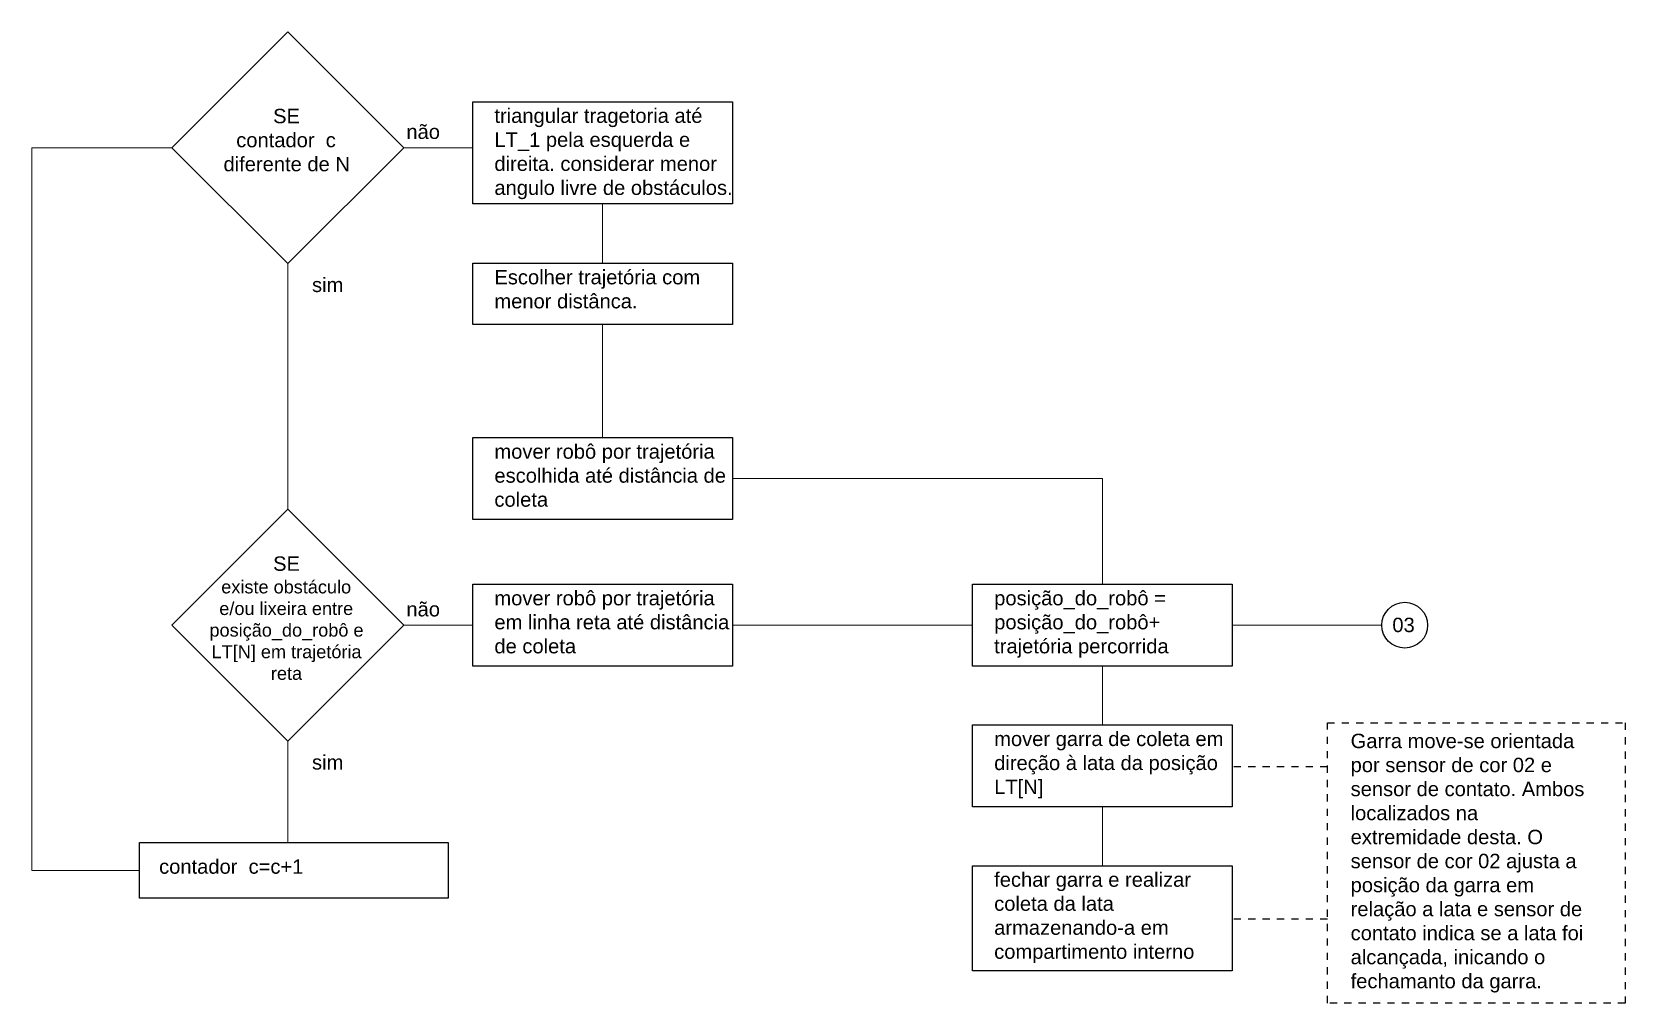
# Model space of a CAD drawing. Header units: metres. Extents: x 114 to 267, y 319 to 368.
# Drawn here: x 122.28 to 144.4, y 318.62 to 332.11 of the extents above; entities that cross this region are included whole.
import ezdxf

# ---------------------------------------------------------------- set-up
doc = ezdxf.new("R2010")
doc.units = ezdxf.units.M
doc.header["$LTSCALE"] = 0.0002
doc.linetypes.add('DASHDOT', pattern=[25.4, 12.7, -6.35, 0, -6.35])
for name, color, linetype in [('ARQ_ALV CT', 4, 'Continuous'), ('ARQ_EIXO CINZA 04', 139, 'DASHDOT'), ('ARQ_TXT 01', 1, 'Continuous')]:
    doc.layers.add(name, color=color, linetype=linetype)
doc.layers.add('ARQ_COTA_AZUL', color=5, linetype='Continuous', lineweight=20, true_color=0x0000ff)
doc.styles.add('Arial', font='arial.ttf')
doc.styles.add('IBTH ANNOT .2', font='arial.ttf', dxfattribs={"height": 0.002})
doc.dimstyles.new('IBHT_MILIMETRADA_INTERNA$7', dxfattribs={"dimtxt": 0.002, "dimasz": 0.004, "dimexe": 0.002, "dimexo": 0.001, "dimgap": 0.0005, "dimtad": 1, "dimdec": 0, "dimlfac": 1000, "dimzin": 4, "dimtxsty": 'Arial', "dimblk": 'DOTSMALL', "dimcen": 0.0005, "dimdle": 0.001, "dimclrd": 256, "dimclre": 256, "dimclrt": 1, "dimadec": 0, "dimazin": 0, "dimtfac": 1, "dimtdec": 0, "dimtmove": 0, "dimatfit": 2, "dimfxl": 0.003, "dimfxlon": 1, "dimlwd": -1, "dimarcsym": 0})

msp = doc.modelspace()

# ---------------------------------------------------------------- texts
at = {"layer": 'ARQ_TXT 01', "char_height": 0.2, "style": 'IBTH ANNOT .2'}
for s, width, heights, insert, attachment_point in [('\\pi0.89325;SE\\P\\pi0.38144;contador  c \\P\\pi0.2045;diferente de N', 2.13165, [0], (124.739, 331.041), 1), ('triangular tragetoria até LT_1 pela esquerda e direita. considerar menor angulo livre de obstáculos.', 3.32491, [1.482], (128.705, 331.046), 1), ('\\pi1.0608;não', 2.55899, [0], (126.422, 330.823), 1), ('Escolher trajetória com menor distânca.', 3.32491, [1.482], (128.705, 328.804), 1), ('\\pi1.0755;sim', 2.55899, [0], (125.097, 328.697), 1), ('mover robô por trajetória escolhida até distância de coleta', 3.32491, [1.482], (128.705, 326.383), 1), ('\\pi0.89325;SE\\P\\pi0.1735;{\\H0.9x;existe obstáculo \\P\\pi0.14612;e/ou lixeira entre \\P\\pi0.0097666;posição_do_robô e \\P\\pi0.039296;LT[N] em trajetória \\P\\pi0.86268;reta}', 2.13165, [0], (124.739, 324.826), 1), ('mover robô por trajetória em linha reta até distância de coleta', 3.32491, [1.482], (128.705, 324.347), 1), ('posição_do_robô = posição_do_robô+ trajetória percorrida', 3.32491, [1.482], (135.644, 324.347), 1), ('\\pi1.0608;não', 2.55899, [0], (126.422, 324.193), 1), ('03', 0.45086, [0.421], (141.483, 323.975), 3), ('mover garra de coleta em direção à lata da posição LT[N]', 3.32491, [1.482], (135.644, 322.393), 1), ('Garra move-se orientada por sensor de cor 02 e sensor de contato. Ambos localizados na extremidade desta. O sensor de cor 02 ajusta a posição da garra em relação a lata e sensor de contato indica se a lata foi alcançada, inicando o fechamanto da garra.', 3.32491, [3.73], (140.593, 322.364), 1), ('\\pi1.0755;sim', 2.55899, [0], (125.097, 322.067), 1), (' contador  c=c+1', 3.9138, [1.821], (123.972, 320.62), 1), ('fechar garra e realizar coleta da lata armazenando-a em compartimento interno', 3.32491, [1.482], (135.644, 320.439), 1)]:
    msp.add_mtext_dynamic_manual_height_columns(s, width=width, gutter_width=2, heights=heights, dxfattribs=dict(at, insert=insert, attachment_point=attachment_point))

# ---------------------------------------------------------------- blocks, each defined once
blk = doc.blocks.new('_DotSmall')
at = {"color": 0, "linetype": 'ByBlock', "const_width": 0.5}
blk.add_lwpolyline([(-0.0625, 0, 1), (0.0625, 0, 1)], format="xyb", close=True, dxfattribs=at)

# ---------------------------------------------------------------- linework, layer by layer
at = {"layer": 'ARQ_ALV CT'}
for points in [[(125.836, 328.893), (127.445, 330.501), (125.836, 332.11), (124.228, 330.501)], [(128.404, 331.139), (132.011, 331.139), (132.011, 329.724), (128.404, 329.724)], [(128.404, 328.897), (132.011, 328.897), (132.011, 328.048), (128.404, 328.048)], [(128.404, 326.476), (132.011, 326.476), (132.011, 325.339), (128.404, 325.339)], [(125.836, 322.263), (127.445, 323.871), (125.836, 325.48), (124.228, 323.871)], [(128.404, 324.44), (132.011, 324.44), (132.011, 323.302), (128.404, 323.302)], [(135.342, 324.44), (138.95, 324.44), (138.95, 323.302), (135.342, 323.302)], [(135.342, 322.486), (138.95, 322.486), (138.95, 321.348), (135.342, 321.348)], [(123.777, 320.852), (128.064, 320.852), (128.064, 320.081), (123.777, 320.081)], [(135.342, 320.532), (138.95, 320.532), (138.95, 319.071), (135.342, 319.071)]]:
    msp.add_lwpolyline(points, close=True, dxfattribs=at)
msp.add_circle((141.344, 323.871), 0.318, dxfattribs=at)
at = {"layer": 'ARQ_COTA_AZUL'}
msp.add_line((123.777, 320.466), (122.283, 320.466), dxfattribs=at)
at = {"layer": 'ARQ_EIXO CINZA 04'}
for p, q in [((140.27, 321.904), (138.95, 321.904)), ((140.27, 319.789), (138.95, 319.789))]:
    msp.add_line(p, q, dxfattribs=at)
msp.add_lwpolyline([(140.27, 322.516), (144.404, 322.516), (144.404, 318.623), (140.27, 318.623)], close=True, dxfattribs=at)

msp.set_redraw_order([(e.dxf.handle, doc.entitydb.next_handle()) for e in msp.query("TEXT MTEXT ATTDEF DIMENSION ARC_DIMENSION")])  # texts and dimensions are drawn at this point

# ---------------------------------------------------------------- leaders
at = {"layer": 'ARQ_COTA_AZUL'}
for points in [[(124.228, 330.501), (122.283, 330.501), (122.283, 320.466)], [(128.404, 330.501), (127.445, 330.501)], [(130.207, 328.897), (130.207, 329.724)], [(125.836, 325.48), (125.836, 328.893)], [(130.207, 326.476), (130.207, 328.048)], [(137.146, 324.44), (137.146, 325.908), (132.011, 325.908)], [(128.404, 323.871), (127.445, 323.871)], [(135.342, 323.871), (132.011, 323.871)], [(141.027, 323.871), (138.95, 323.871)], [(137.146, 322.486), (137.146, 323.302)], [(125.836, 320.852), (125.836, 322.263)], [(137.146, 320.532), (137.146, 321.348)]]:
    msp.add_leader(points, dimstyle='IBHT_MILIMETRADA_INTERNA$7', override={"dimscale": 0}, dxfattribs=at)

doc.saveas('drawing.dxf')
